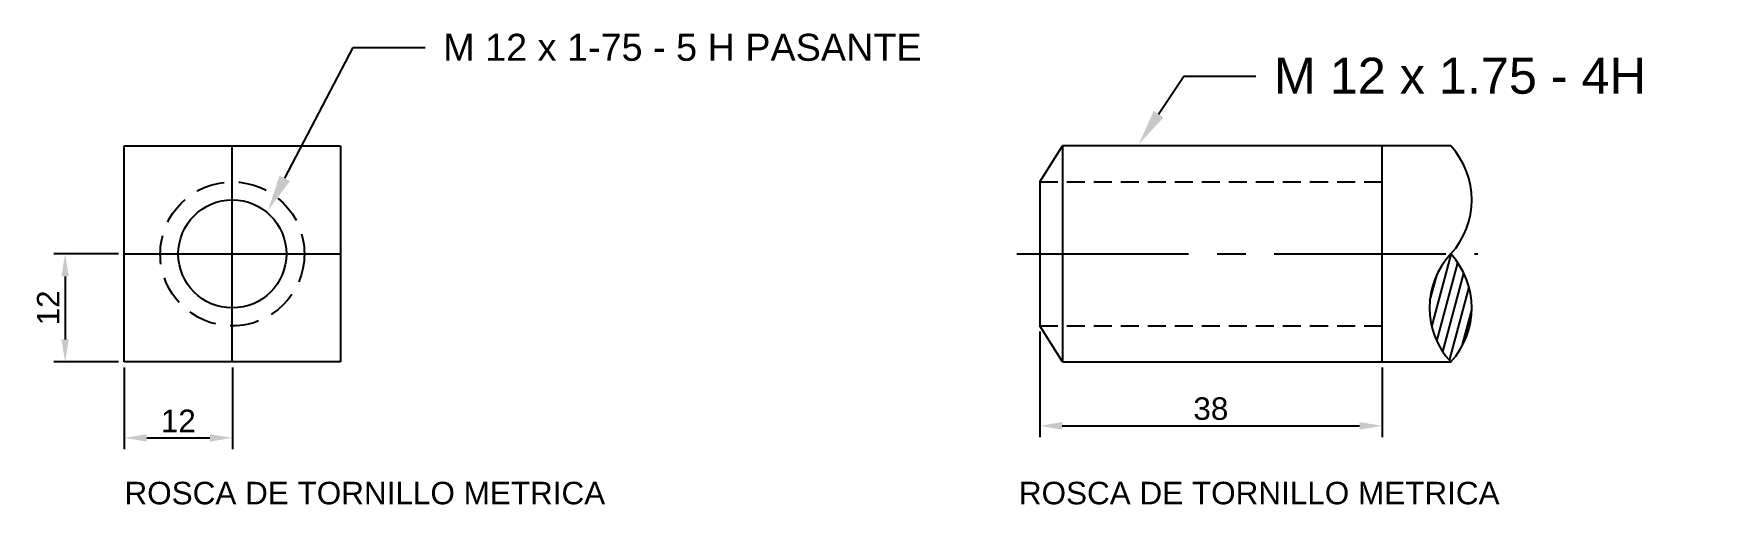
# Model space of a CAD drawing. Header units: millimetres. Extents: x 2033 to 4138, y 1854 to 2319.
# Drawn here: x 3953.1 to 4138.5, y 1854.2 to 1906.6 of the extents above; entities that cross this region are included whole.
import ezdxf
from ezdxf import colors
from ezdxf.entities.mleader import LeaderData, LeaderLine
from ezdxf.math import Vec2, Vec3

# ---------------------------------------------------------------- set-up
doc = ezdxf.new("R2010")
doc.units = ezdxf.units.MM
doc.linetypes.add('CENTER2', pattern=[28.575, 19.05, -3.175, 3.175, -3.175])
doc.linetypes.add('JIS_02_2.0', pattern=[3, 2, -1])
doc.styles.get("Standard").update_dxf_attribs({"font": 'arial.ttf'})
doc.dimstyles.new('ISO-25', dxfattribs={"dimtxt": 2.5, "dimasz": 2.5, "dimexe": 1.25, "dimexo": 0.625, "dimtad": 1, "dimtxsty": 'Standard', "dimcen": 2.5, "dimadec": 0, "dimazin": 0, "dimtfac": 1, "dimtmove": 0, "dimatfit": 3, "dimfxl": 1, "dimarcsym": 0})

msp = doc.modelspace()

# ---------------------------------------------------------------- texts
at = {"char_height": 2.5, "attachment_point": 1}
for insert in [(3963.185, 1856.747), (4062.459, 1856.747)]:
    msp.add_mtext_dynamic_manual_height_columns('ROSCA DE TORNILLO METRICA', width=60.7401, gutter_width=12.5, heights=[0], dxfattribs=dict(at, insert=insert))

# ---------------------------------------------------------------- blocks, each defined once
blk = doc.blocks.new('*D17')
at = {"color": 0, "lineweight": -2, "transparency": 16777216}
for p, q in [((3963.16, 1869.44), (3963.16, 1860.38)), ((3975.16, 1869.44), (3975.16, 1860.38)), ((3965.66, 1861.63), (3972.66, 1861.63))]:
    blk.add_line(p, q, dxfattribs=at)
at = {"color": 0, "transparency": 16777216}
for points in [[(3965.66, 1862.04), (3965.66, 1861.21), (3963.16, 1861.63)], [(3972.66, 1862.04), (3972.66, 1861.21), (3975.16, 1861.63)]]:
    blk.add_solid(points, dxfattribs=at)
at = {"layer": 'Defpoints', "color": 0, "transparency": 16777216}
for p in [(3963.16, 1870.06), (3975.16, 1870.06), (3975.16, 1861.63)]:
    blk.add_point(p, dxfattribs=at)
at = {"color": 0, "transparency": 16777216, "insert": (3969.16, 1863.51), "char_height": 2.5, "attachment_point": 5}
blk.add_mtext('12', dxfattribs=at)
blk = doc.blocks.new('*D18')
at = {"color": 0, "lineweight": -2, "transparency": 16777216}
for p, q in [((3962.53, 1882.06), (3955.35, 1882.06)), ((3956.6, 1879.56), (3956.6, 1872.56)), ((3962.53, 1870.06), (3955.35, 1870.06))]:
    blk.add_line(p, q, dxfattribs=at)
at = {"color": 0, "transparency": 16777216}
for points in [[(3956.18, 1879.56), (3957.01, 1879.56), (3956.6, 1882.06)], [(3956.18, 1872.56), (3957.01, 1872.56), (3956.6, 1870.06)]]:
    blk.add_solid(points, dxfattribs=at)
at = {"layer": 'Defpoints', "color": 0, "transparency": 16777216}
for p in [(3963.16, 1882.06), (3956.6, 1870.06), (3963.16, 1870.06)]:
    blk.add_point(p, dxfattribs=at)
at = {"color": 0, "transparency": 16777216, "insert": (3954.72, 1876.06), "char_height": 2.5, "attachment_point": 5, "rotation": 90}
blk.add_mtext('12', dxfattribs=at)
blk = doc.blocks.new('*D19')
at = {"color": 0, "lineweight": -2, "transparency": 16777216}
for p, q in [((4064.77, 1873.44), (4064.77, 1861.71)), ((4102.77, 1869.44), (4102.77, 1861.71)), ((4067.27, 1862.96), (4100.27, 1862.96))]:
    blk.add_line(p, q, dxfattribs=at)
at = {"color": 0, "transparency": 16777216}
for points in [[(4067.27, 1863.38), (4067.27, 1862.54), (4064.77, 1862.96)], [(4100.27, 1863.38), (4100.27, 1862.54), (4102.77, 1862.96)]]:
    blk.add_solid(points, dxfattribs=at)
at = {"layer": 'Defpoints', "color": 0, "transparency": 16777216}
for p in [(4064.77, 1874.06), (4102.77, 1870.06), (4102.77, 1862.96)]:
    blk.add_point(p, dxfattribs=at)
at = {"color": 0, "transparency": 16777216, "insert": (4083.77, 1864.86), "char_height": 2.5, "attachment_point": 5}
blk.add_mtext('38', dxfattribs=at)

# ---------------------------------------------------------------- dimensions: what is measured, and where the dimension line sits
dim = msp.add_linear_dim(base=(3956.596, 1870.062), p1=(3963.155, 1882.062), p2=(3963.155, 1870.062), angle=90, dimstyle='ISO-25')
dim.commit()
dim.dimension.update_dxf_attribs({"geometry": '*D18', "text_midpoint": (3954.716, 1876.062)})
for base, p1, p2, picture, middle in [((4102.774, 1862.961), (4064.774, 1874.062), (4102.774, 1870.062), '*D19', (4083.774, 1864.863)), ((3975.155, 1861.626), (3963.155, 1870.062), (3975.155, 1870.062), '*D17', (3969.155, 1863.506))]:
    dim = msp.add_linear_dim(base=base, p1=p1, p2=p2, dimstyle='ISO-25')
    dim.commit()
    dim.dimension.update_dxf_attribs({"geometry": picture, "text_midpoint": middle})

# ---------------------------------------------------------------- hatches: boundary and pattern name
h = msp.add_hatch()
h.set_pattern_fill('ANSI31', color=256, scale=0.3, angle=30)
h.paths.add_polyline_path([(4110.394, 1882.062, 0.3909838), (4110.394, 1870.062, 0.3909838)])

# ---------------------------------------------------------------- linework, layer by layer
for p, q in [((3963.155, 1870.062), (3963.155, 1894.062)), ((3963.155, 1894.062), (3987.155, 1894.062)), ((3975.155, 1870.062), (3975.155, 1894.062)), ((3987.155, 1894.062), (3987.155, 1870.062)), ((4064.774, 1890.062), (4067.314, 1894.062)), ((4102.774, 1894.062), (4067.314, 1894.062)), ((4067.314, 1894.062), (4067.314, 1870.062)), ((4102.774, 1870.062), (4102.774, 1894.062)), ((4110.394, 1894.062), (4102.774, 1894.062)), ((4064.774, 1890.062), (4064.774, 1874.062)), ((3963.155, 1882.062), (3987.155, 1882.062)), ((4067.314, 1870.062), (4064.774, 1874.062)), ((3987.155, 1870.062), (3963.155, 1870.062)), ((4067.314, 1870.062), (4102.774, 1870.062)), ((4102.774, 1870.062), (4110.394, 1870.062))]:
    msp.add_line(p, q)
at = {"linetype": 'JIS_02_2.0'}
for p, q in [((4064.774, 1890.062), (4102.774, 1890.062)), ((4064.774, 1874.062), (4102.774, 1874.062))]:
    msp.add_line(p, q, dxfattribs=at)
at = {"linetype": 'CENTER2'}
msp.add_line((4062.234, 1882.062), (4113.394, 1882.062), dxfattribs=at)
at = {"linetype": 'JIS_02_2.0', "ltscale": 1.6}
msp.add_circle((3975.155, 1882.062), 8, dxfattribs=at)
msp.add_circle((3975.155, 1882.062), 6)
for centre, start, end in [((4103.894, 1888.062), 317.29061, 42.70939), ((4116.894, 1876.062), 137.29061, 222.70939), ((4103.894, 1876.062), 317.29061, 42.70939)]:
    msp.add_arc(centre, 8.846, start, end)

msp.set_redraw_order([(e.dxf.handle, doc.entitydb.next_handle()) for e in msp.query("TEXT MTEXT ATTDEF DIMENSION ARC_DIMENSION")])  # texts and dimensions are drawn at this point

# ---------------------------------------------------------------- leaders
ml = msp.add_multileader_mtext('Standard')
ml.set_content('M 12 x 1-75 - 5 H PASANTE', color=256)
ml.set_leader_properties()
ml.build(insert=Vec2(0, 0))
ctx = ml.context
ctx.base_point, ctx.char_height, ctx.plane_origin = Vec3(3996.564, 1904.989), 3, Vec3(3979.129, 1886.912)
notes = []
notes.append((ctx, [(0, (1, 1, 0), (3988.564, 1904.989), (1, 0), 8, [(0, [(3979.129, 1886.912)], 0, [])])]))
ctx.mtext.insert, ctx.mtext.width, ctx.mtext.flow_direction = Vec3(3998.564, 1906.514), 62.93793, 5
ml = msp.add_multileader_mtext('Standard')
ml.set_content('M 12 x 1.75 - 4H', color=256)
ml.set_leader_properties()
ml.build(insert=Vec2(0, 0))
ctx = ml.context
ctx.base_point, ctx.plane_origin = Vec3(4088.766, 1901.823), Vec3(4075.772, 1894.254)
notes.append((ctx, [(0, (1, 1, 0), (4080.766, 1901.823), (1, 0), 8, [(0, [(4075.772, 1894.254)], 0, [])])]))
ctx.mtext.insert, ctx.mtext.width, ctx.mtext.flow_direction = Vec3(4090.766, 1903.857), 47.69699, 5
for ctx, leaders in notes:
    for number, flags, end, landing, length, lines in leaders:
        leader = LeaderData()
        leader.index, (leader.has_last_leader_line, leader.has_dogleg_vector, leader.attachment_direction) = number, flags
        leader.last_leader_point, leader.dogleg_vector, leader.dogleg_length = Vec3(end), Vec3(landing), length
        for number, points, colour, breaks in lines:
            line = LeaderLine()
            line.index, line.vertices, line.color, line.breaks = number, Vec3.list(points), colors.encode_raw_color(colour), breaks
            leader.lines.append(line)
        ctx.leaders.append(leader)

doc.saveas('drawing.dxf')
